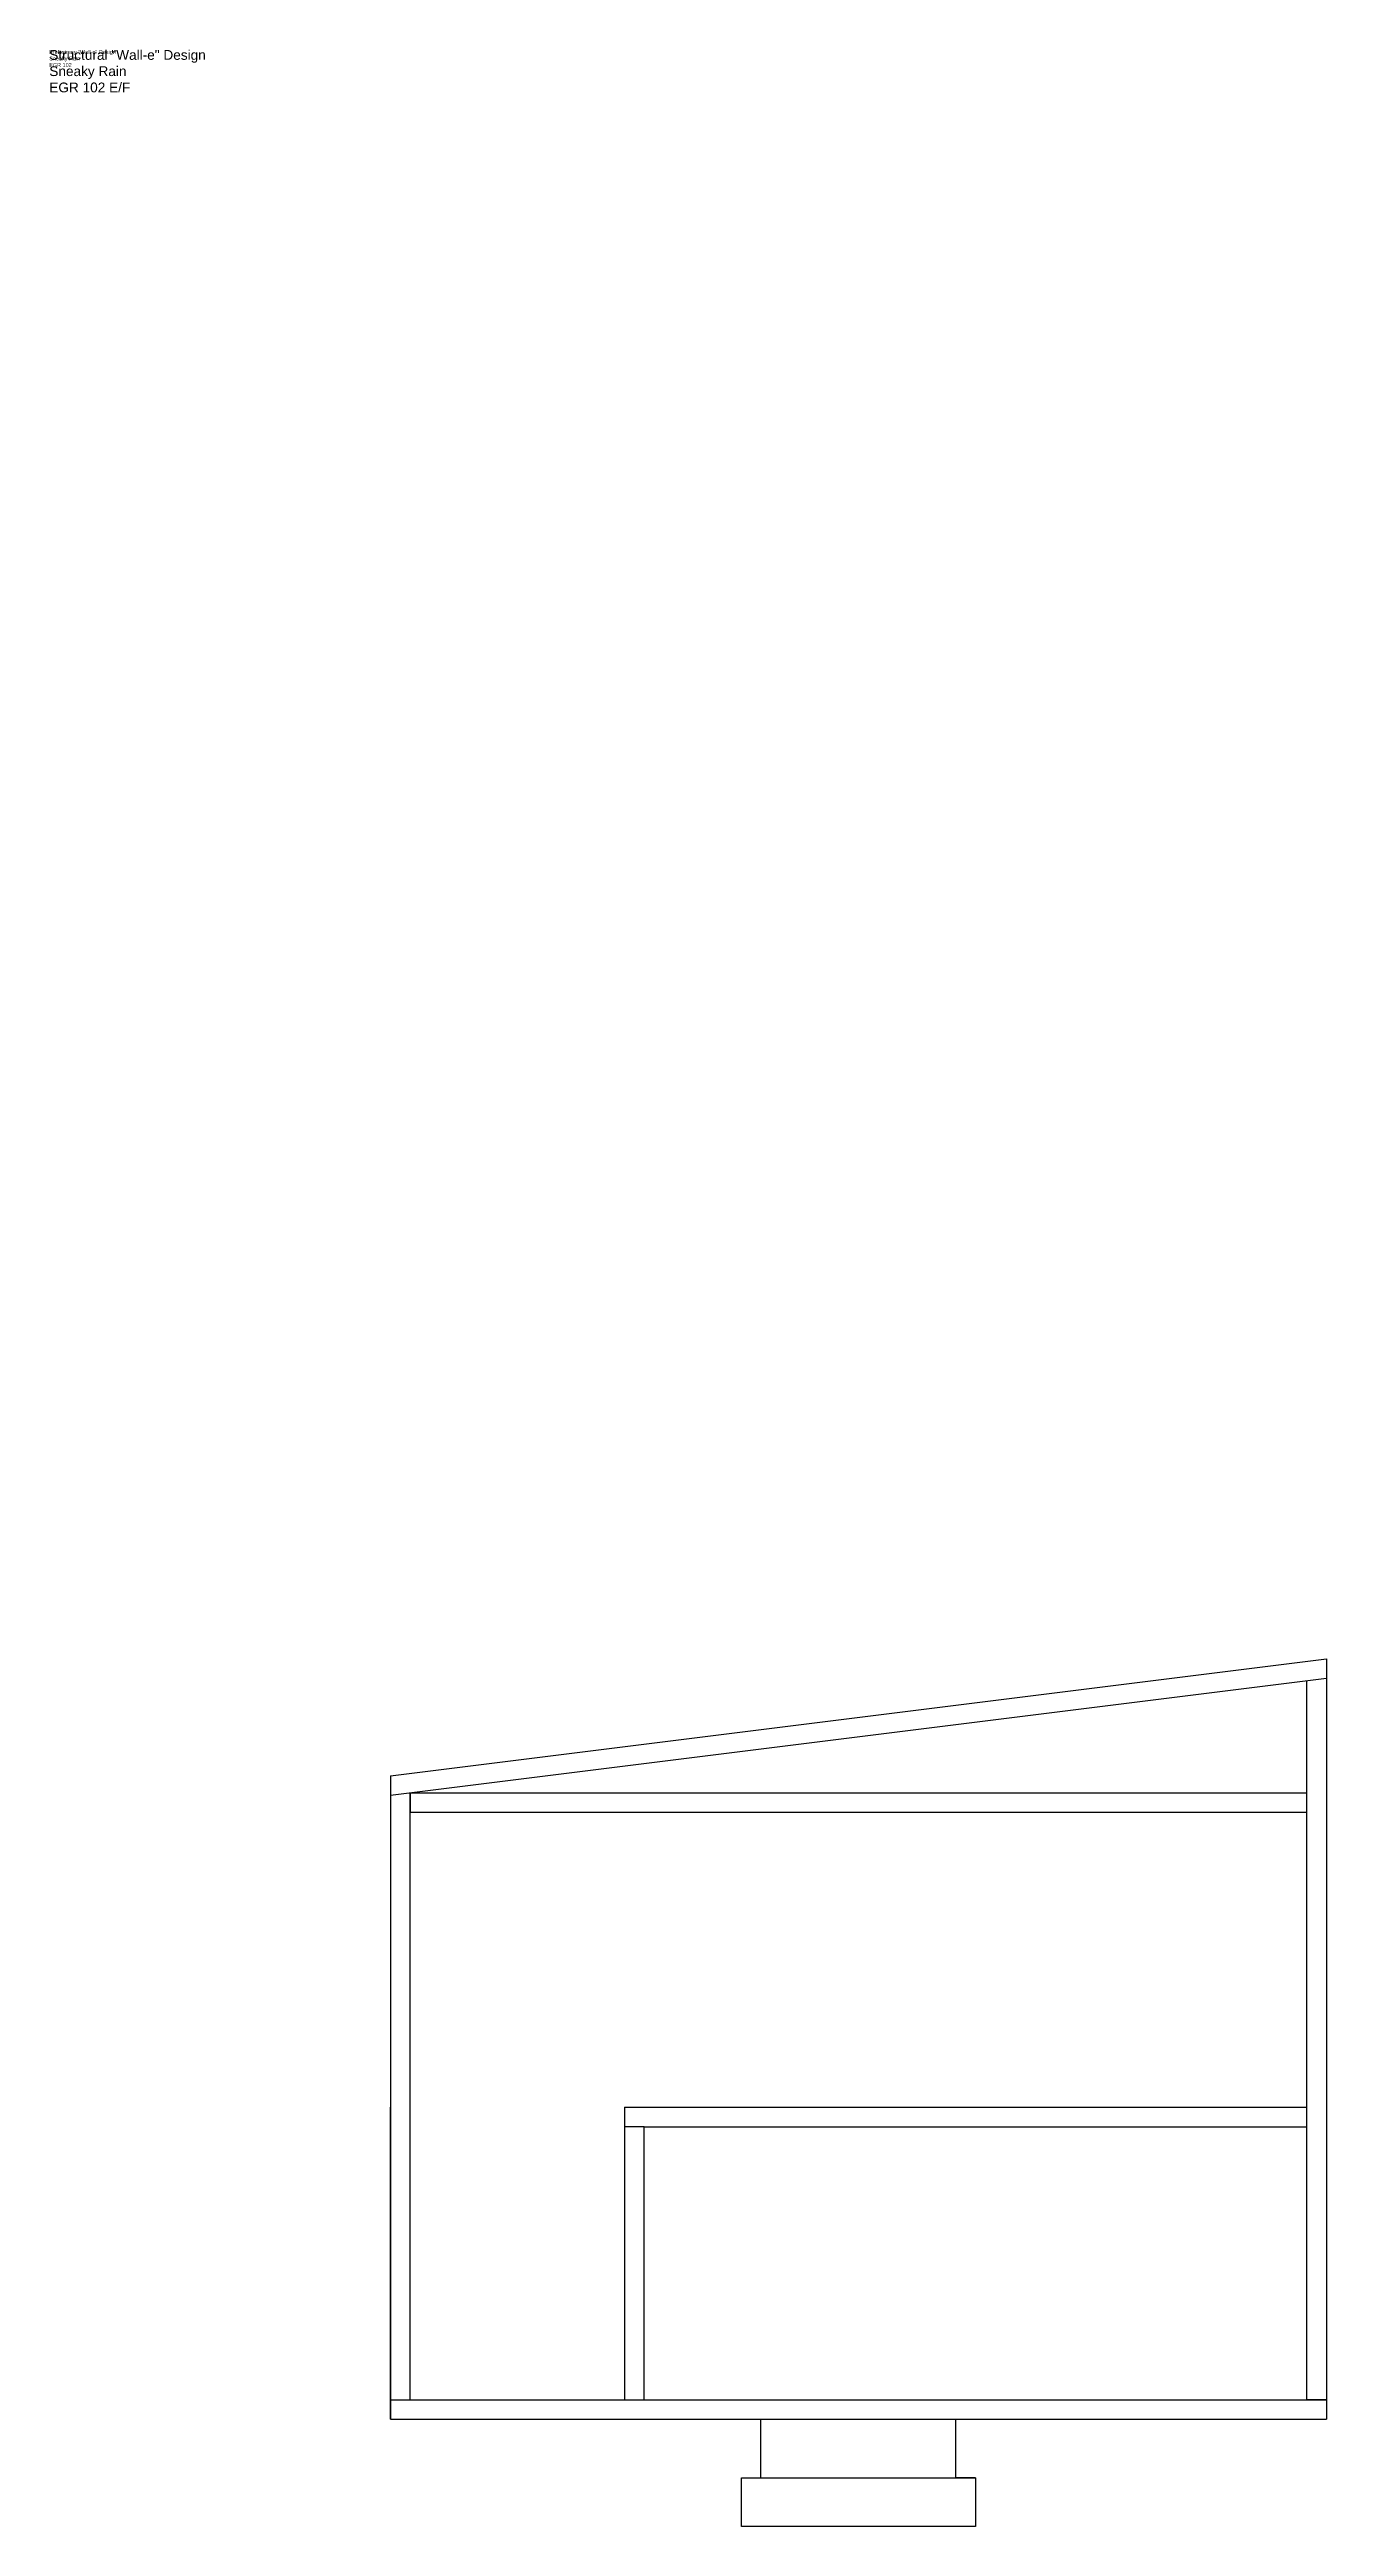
# Model space of a CAD drawing. Header units: inches. Extents: x 8 to 216, y -37 to 92.
# Drawn here: x 74.5 to 140, y -37 to 90 of the extents above; entities that cross this region are included whole.
import ezdxf

# ---------------------------------------------------------------- set-up
doc = ezdxf.new("R2010")
doc.units = ezdxf.units.IN
doc.header["$LTSCALE"] = 8
doc.header["$MEASUREMENT"] = 0
doc.styles.get("Standard").update_dxf_attribs({"font": 'Arial Regular.ttf'})

msp = doc.modelspace()

# ---------------------------------------------------------------- linework, layer by layer
for p, q in [((92, 1.5), (140, 7.5)), ((92, 0.5), (140, 6.5)), ((139, -30.5), (139, 6.375)), ((140, 7.5), (140, -31.5)), ((92, 1.5), (92, -31.5)), ((93, -30.5), (93, 0.625)), ((93, 0.625), (139, 0.625)), ((93, 0.625), (93, -0.375)), ((93, -0.375), (139, -0.375)), ((92, -31.5), (92, -15.5)), ((104, -15.5), (139, -15.5)), ((104, -15.5), (104, -30.5)), ((105, -16.5), (104, -16.5)), ((105, -30.5), (105, -16.5)), ((105, -16.5), (139, -16.5)), ((92, -30.5), (140, -30.5)), ((92, -31.5), (140, -31.5)), ((92, -31.5), (116, -31.5)), ((92, -31.5), (93, -31.5)), ((104, -30.5), (105, -30.5)), ((111, -34.5), (111, -31.5)), ((121, -34.5), (121, -31.5)), ((140, -30.5), (139, -30.5)), ((110, -37), (110, -34.5)), ((110, -34.5), (116, -34.5)), ((110, -34.5), (111, -34.5)), ((116, -34.5), (122, -34.5)), ((122, -34.5), (121, -34.5)), ((122, -34.5), (122, -37)), ((122, -37), (110, -37))]:
    msp.add_line(p, q)

# ---------------------------------------------------------------- texts
at = {"ltscale": 100, "insert": (74.5, 90), "char_height": 0.2, "attachment_point": 1}
msp.add_mtext_dynamic_manual_height_columns('Preliminary "Wall-e" Design\\PSneaky Rain\\PEGR 102', width=85, gutter_width=1, heights=[30.5], dxfattribs=at)
msp.add_mtext_dynamic_manual_height_columns('Preliminary "Wall-e" Design\\PSneaky Rain\\PEGR 102', width=85, gutter_width=1, heights=[30.5], dxfattribs=at)
msp.add_mtext_dynamic_manual_height_columns('Preliminary "Wall-e" Design\\PSneaky Rain\\PEGR 102', width=85, gutter_width=1, heights=[30.5], dxfattribs=at)
at = {"ltscale": 100, "insert": (74.5, 90), "char_height": 0.5, "width": 85, "attachment_point": 1}
msp.add_mtext('Structural "Wall-e" Design\\PSneaky Rain\\PEGR 102 E/F', dxfattribs=at)

doc.saveas('drawing.dxf')
